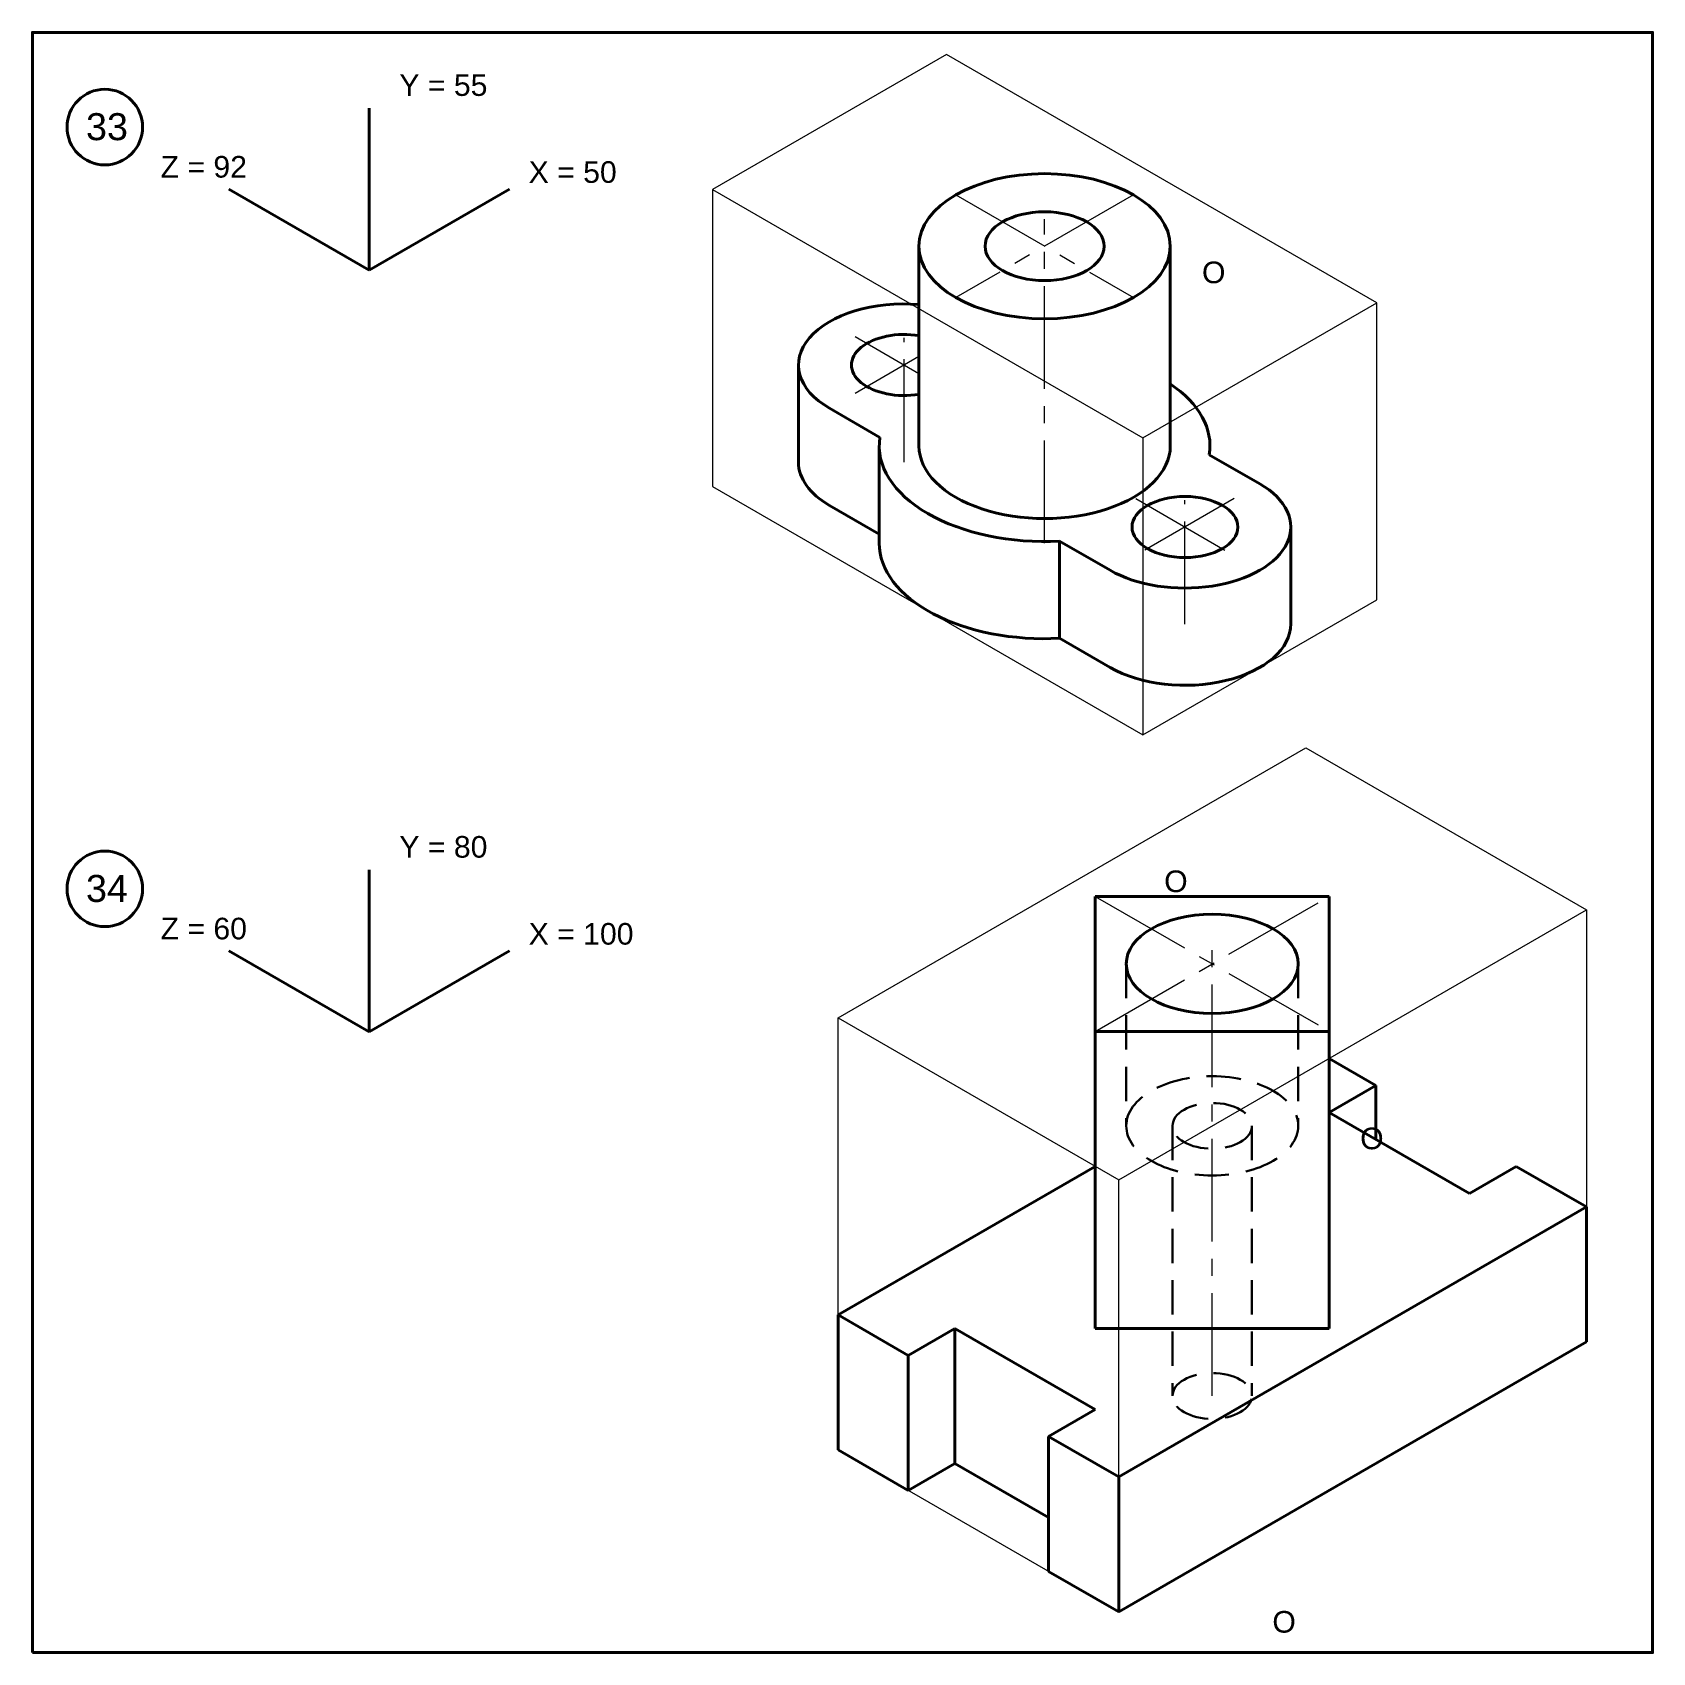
# Model space of a CAD drawing. Header units: millimetres. Extents: x 0 to 2304, y 0 to 1350.
# Drawn here: x 350 to 650, y 0 to 300 of the extents above; entities that cross this region are included whole.
import ezdxf

# ---------------------------------------------------------------- set-up
doc = ezdxf.new("R2010")
doc.units = ezdxf.units.MM
doc.linetypes.add('CENTER2', pattern=[28.575, 19.05, -3.175, 3.175, -3.175])
doc.linetypes.add('DASHED2', pattern=[9.525, 6.35, -3.175])
for name, color, linetype, lineweight in [('Centre', 1, 'CENTER2', 20), ('Hidden', 3, 'DASHED2', 30), ('Object', 2, 'Continuous', 40), ('Projection', 5, 'Continuous', 5)]:
    doc.layers.add(name, color=color, linetype=linetype, lineweight=lineweight)
doc.styles.get("Standard").update_dxf_attribs({"font": 'arial.ttf'})

msp = doc.modelspace()

# ---------------------------------------------------------------- texts
at = {"layer": 'Object'}
for s, p in [('Y = 55', (417.946763, 288.243866)), ('Z = 92', (373.730657, 273.115957)), ('X = 50', (441.886979, 272.13996)), ('Y = 80', (417.946763, 147.194393)), ('Z = 60', (373.730657, 132.066484)), ('X = 100', (441.886979, 131.090487))]:
    msp.add_text(s, height=4, dxfattribs=at).set_placement(p)
at = {"layer": 'Object', "char_height": 5, "attachment_point": 1}
for s, insert in [('33', (359.918898, 285.046197)), ('34', (359.918898, 143.996724))]:
    msp.add_mtext_dynamic_manual_height_columns(s, width=42.32929408, gutter_width=25, heights=[0], dxfattribs=dict(at, insert=insert))
at = {"layer": 'Object', "char_height": 2.5, "attachment_point": 1}
for insert in [(56.565708, 257.565255), (49.56203, 144.819307), (85.852088, 97.203954), (69.594612, 7.700851)]:
    msp.add_mtext('^I^I^I^I^I^I^I^I^I^I^I^I^I^I^I^I^I^I^I^I^I^I^I^I^I^I^I^I^I^I^I^I^I^I^I^I^I^I^I^I^I^I^I^I^I^I^I^I^I^I^I{\\H1.6x;O}', dxfattribs=dict(at, insert=insert))

# ---------------------------------------------------------------- linework, layer by layer
at = {"layer": 'Centre'}
for p, q in [((553.879972, 269.915426), (520.971006, 250.915426)), ((520.971006, 269.915426), (553.879972, 250.915426)), ((537.425489, 205.415426), (537.425489, 265.415426)), ((502.35146, 243.665426), (514.155337, 236.850455)), ((511.444727, 220.415426), (511.444727, 243.415426)), ((514.155337, 239.980397), (502.35146, 233.165426)), ((554.312984, 213.665426), (572.499518, 203.165426)), ((572.499518, 213.665426), (554.312984, 203.165426)), ((563.406251, 190.415426), (563.406251, 213.415426)), ((546.80772, 115.029643), (590.108991, 140.029643)), ((546.80772, 140.029643), (590.108991, 115.029643)), ((568.458355, 47.529643), (568.458355, 132.529643))]:
    msp.add_line(p, q, dxfattribs=at)
at = {"layer": 'Hidden'}
for p, q in [((552.536672, 127.529643), (552.536672, 97.529643)), ((584.380039, 127.529643), (584.380039, 97.529643)), ((561.109886, 97.529643), (561.109886, 47.529643)), ((575.806825, 97.529643), (575.806825, 47.529643))]:
    msp.add_line(p, q, dxfattribs=at)
for centre, major_axis in [((568.458355, 97.529643), (-15.921683, 0)), ((568.458355, 97.529643), (-7.348469, 0)), ((568.458355, 47.529643), (-7.348469, 0))]:
    msp.add_ellipse(centre, major_axis=major_axis, ratio=0.5773502692, dxfattribs=at)
at = {"layer": 'Object'}
for p, q in [((412.38056, 255.992227), (412.38056, 285.992227)), ((412.38056, 255.992227), (386.399798, 270.992227)), ((412.38056, 255.992227), (438.361322, 270.992227)), ((514.155337, 260.415426), (514.155337, 223.415426)), ((560.695642, 260.415426), (560.695642, 223.415426)), ((491.848809, 238.415426), (491.848809, 220.415426)), ((506.933278, 225.020113), (497.588321, 230.415426)), ((506.806882, 205.415878), (506.806869, 223.415878)), ((577.262658, 216.415426), (567.9177, 221.81074)), ((497.588321, 212.415426), (506.806881, 207.093088)), ((583.002011, 208.370563), (583.002011, 190.370563)), ((549.549845, 200.415426), (540.204887, 205.81074)), ((540.204887, 187.81074), (540.204887, 205.81074)), ((549.549845, 182.415426), (540.204887, 187.81074)), ((412.38056, 114.942754), (412.38056, 144.942754)), ((546.80772, 115.029643), (546.80772, 140.029643)), ((546.80772, 140.029643), (590.108991, 140.029643)), ((590.108991, 140.029643), (590.108991, 115.029643)), ((412.38056, 114.942754), (386.399798, 129.942754)), ((412.38056, 114.942754), (438.361322, 129.942754)), ((590.108991, 115.029643), (546.80772, 115.029643)), ((546.80772, 115.029643), (546.80772, 60.029643)), ((590.108991, 115.029643), (590.108991, 60.029643)), ((590.108991, 110.029643), (598.769245, 105.029643)), ((598.769245, 105.029643), (590.108991, 100.029643)), ((598.769245, 105.029643), (598.769245, 95.029643)), ((590.108991, 100.029643), (616.089753, 85.029643)), ((499.176323, 62.529643), (546.80772, 90.029643)), ((616.089753, 85.029643), (624.750007, 90.029643)), ((624.750007, 90.029643), (637.740388, 82.529643)), ((551.137847, 32.529643), (637.740388, 82.529643)), ((637.740388, 57.529643), (637.740388, 82.529643)), ((512.166704, 55.029643), (499.176323, 62.529643)), ((499.176323, 62.529643), (499.176323, 37.529643)), ((499.176323, 37.529643), (499.176323, 62.529643)), ((520.826958, 60.029643), (512.166704, 55.029643)), ((546.80772, 45.029643), (520.826958, 60.029643)), ((520.826958, 60.029643), (520.826958, 35.029643)), ((546.80772, 60.029643), (590.108991, 60.029643)), ((551.137847, 7.529643), (637.740388, 57.529643)), ((512.166704, 55.029643), (512.166704, 30.029643)), ((538.147466, 40.029643), (546.80772, 45.029643)), ((551.137847, 32.529643), (538.147466, 40.029643)), ((538.147466, 40.029643), (538.147466, 15.029643)), ((499.176323, 37.529643), (512.166704, 30.029643)), ((520.826958, 35.029643), (512.166704, 30.029643)), ((520.826958, 35.029643), (538.147466, 25.029643)), ((551.137847, 7.529643), (551.137847, 32.529643)), ((538.147466, 15.029643), (551.137847, 7.529643))]:
    msp.add_line(p, q, dxfattribs=at)
msp.add_lwpolyline([(350, 0), (650, 0), (650, 300), (350, 300)], close=True, dxfattribs=at)
for centre in [(363.41023, 282.467651), (363.41023, 141.418178)]:
    msp.add_circle(centre, 7, dxfattribs=at)
for centre, major_axis in [((537.425489, 260.415426), (-23.270153, 0)), ((537.425489, 260.415426), (-11.022704, 0)), ((563.406251, 208.415426), (-9.797959, 0)), ((568.458355, 127.529643), (-15.921683, 0))]:
    msp.add_ellipse(centre, major_axis=major_axis, ratio=0.5773502692, dxfattribs=at)
for centre, major_axis, start_param, end_param in [((511.444727, 238.415426), (-19.595918, 0), 4.5736188077, 7.0685834706), ((511.444727, 238.415426), (-9.797959, 0), 4.4320822406, 8.1342883737), ((537.425489, 223.415426), (-30.618622, 0), 9.333878063, 10.1322611725), ((537.425489, 223.415426), (-30.618622, 0), 6.1922854094, 7.9448815317), ((537.425489, 223.415426), (-23.270153, 0), 0, 3.1415926536), ((511.444727, 220.415426), (-19.595918, 0), 6.2831853072, 7.0685834706), ((563.406251, 208.415426), (-19.595918, 0), 0.7853981634, 3.926990817), ((537.425489, 205.415426), (-30.618622, 0), 6.282204913, 7.9448815317), ((563.406251, 190.415426), (-19.595918, 0), 0.7853981634, 3.1456102562)]:
    msp.add_ellipse(centre, major_axis=major_axis, ratio=0.5773502692, start_param=start_param, end_param=end_param, dxfattribs=at)
at = {"layer": 'Projection'}
for p, q in [((519.238956, 295.915426), (475.937685, 270.915426)), ((598.913293, 249.915426), (519.238956, 295.915426)), ((475.937685, 270.915426), (475.937685, 215.915426)), ((475.937685, 270.915426), (555.612023, 224.915426)), ((555.612023, 224.915426), (598.913293, 249.915426)), ((598.913293, 194.915426), (598.913293, 249.915426)), ((555.612023, 224.915426), (555.612023, 169.915426)), ((475.937685, 215.915426), (555.612023, 169.915426)), ((555.612023, 169.915426), (598.913293, 194.915426)), ((499.176323, 117.529643), (585.778864, 167.529643)), ((585.778864, 167.529643), (637.740388, 137.529643)), ((551.137847, 87.529643), (637.740388, 137.529643)), ((637.740388, 137.529643), (637.740388, 57.529643)), ((499.176323, 37.529643), (499.176323, 117.529643)), ((499.176323, 117.529643), (551.137847, 87.529643)), ((551.137847, 7.529643), (551.137847, 87.529643)), ((551.137847, 7.529643), (637.740388, 57.529643)), ((499.176323, 37.529643), (551.137847, 7.529643))]:
    msp.add_line(p, q, dxfattribs=at)

msp.set_redraw_order([(e.dxf.handle, doc.entitydb.next_handle()) for e in msp.query("TEXT MTEXT ATTDEF DIMENSION ARC_DIMENSION")])  # texts and dimensions are drawn at this point

doc.saveas('drawing.dxf')
